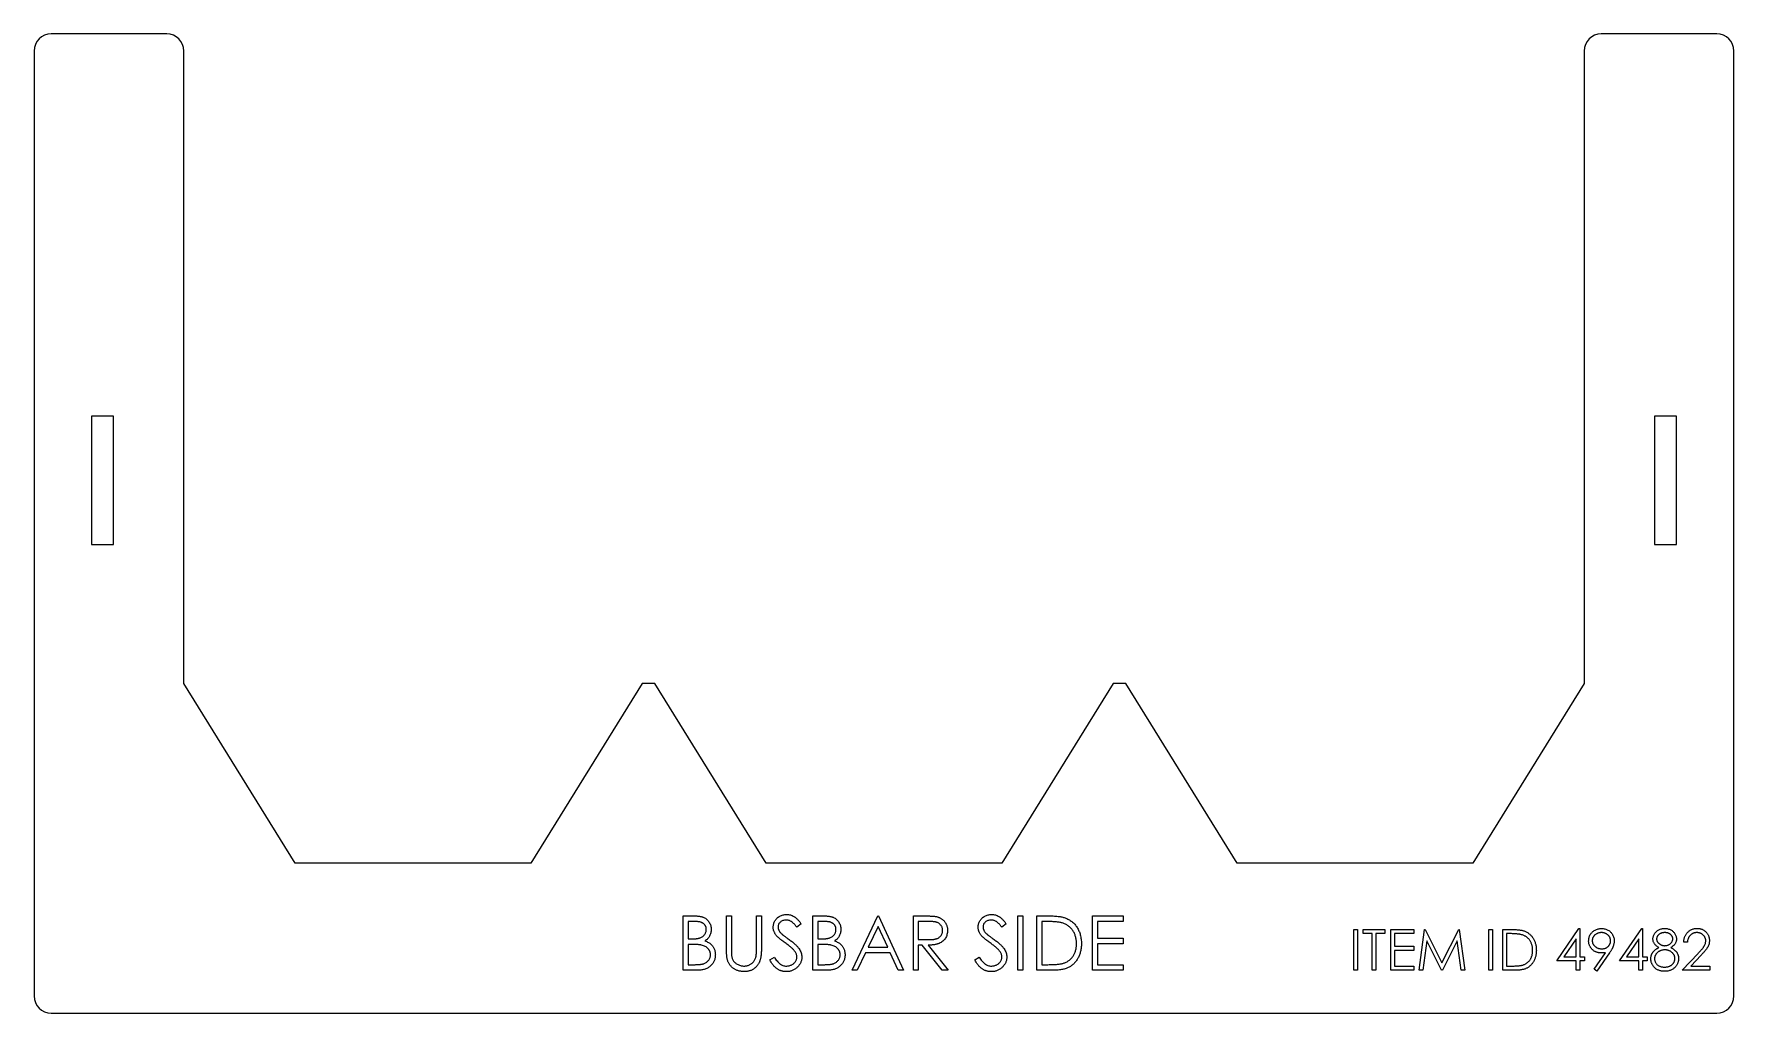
# Model space of a CAD drawing. Header units: millimetres. Extents: x -199 to 199, y -125 to 104.
import ezdxf

# ---------------------------------------------------------------- set-up
doc = ezdxf.new("R2010")
doc.units = ezdxf.units.MM

msp = doc.modelspace()

# ---------------------------------------------------------------- linework, layer by layer
at = {"color": 7, "linetype": 'Continuous', "lineweight": 25}
for p, q in [((-167.5, 104.3), (-194.5, 104.3)), ((194.5, 104.3), (167.5, 104.3)), ((-198.5, 100.3), (-198.5, -120.5)), ((-163.5, -47.5), (-163.5, 100.3)), ((163.5, 100.3), (163.5, -47.5)), ((198.5, -120.5), (198.5, 100.3)), ((-185.05, 15), (-185.05, -15)), ((-179.95, 15), (-185.05, 15)), ((-179.95, -15), (-179.95, 15)), ((179.95, 15), (179.95, -15)), ((185.05, 15), (179.95, 15)), ((185.05, -15), (185.05, 15)), ((-185.05, -15), (-179.95, -15)), ((179.95, -15), (185.05, -15)), ((-137.5, -89.5), (-163.5, -47.5)), ((-56.5, -47.5), (-82.5, -89.5)), ((-53.5, -47.5), (-56.5, -47.5)), ((-27.5, -89.5), (-53.5, -47.5)), ((53.5, -47.5), (27.5, -89.5)), ((56.5, -47.5), (53.5, -47.5)), ((82.5, -89.5), (56.5, -47.5)), ((163.5, -47.5), (137.5, -89.5)), ((-82.5, -89.5), (-137.5, -89.5)), ((27.5, -89.5), (-27.5, -89.5)), ((137.5, -89.5), (82.5, -89.5)), ((-46.87, -101.8), (-44.39, -101.8)), ((-46.87, -114.5), (-46.87, -101.8)), ((-45.73, -103.1), (-45.73, -107.17)), ((-44.19, -103.1), (-45.73, -103.1)), ((-36.78, -101.8), (-35.64, -101.8)), ((-36.78, -109.47), (-36.78, -101.8)), ((-35.64, -101.8), (-35.64, -109.41)), ((-29.78, -101.8), (-28.64, -101.8)), ((-29.78, -109.41), (-29.78, -101.8)), ((-28.64, -101.8), (-28.64, -109.47)), ((-16.59, -101.8), (-14.11, -101.8)), ((-16.59, -114.5), (-16.59, -101.8)), ((-15.45, -103.1), (-15.45, -107.17)), ((-13.9, -103.1), (-15.45, -103.1)), ((-7.47, -114.5), (-1.44, -101.8)), ((-1.44, -101.8), (-1.28, -101.8)), ((-1.28, -101.8), (4.58, -114.5)), ((6.86, -101.8), (9.4, -101.8)), ((6.86, -114.5), (6.86, -101.8)), ((8, -103.1), (8, -107.34)), ((10.38, -103.1), (8, -103.1)), ((31.28, -101.8), (32.42, -101.8)), ((31.28, -114.5), (31.28, -101.8)), ((32.42, -101.8), (32.42, -114.5)), ((35.68, -101.8), (38.24, -101.8)), ((35.68, -114.5), (35.68, -101.8)), ((37.71, -103.1), (36.82, -103.1)), ((36.82, -103.1), (36.82, -113.2)), ((48.7, -101.8), (55.87, -101.8)), ((48.7, -114.5), (48.7, -101.8)), ((49.84, -103.1), (49.84, -107.01)), ((55.87, -103.1), (49.84, -103.1)), ((55.87, -101.8), (55.87, -103.1)), ((-45.73, -107.17), (-44.97, -107.17)), ((-19.36, -103.62), (-20.39, -104.41)), ((-15.45, -107.17), (-14.68, -107.17)), ((-1.38, -104.28), (-3.68, -109.13)), ((0.86, -109.13), (-1.38, -104.28)), ((28.51, -103.62), (27.48, -104.41)), ((49.84, -107.01), (55.87, -107.01)), ((55.87, -107.01), (55.87, -108.31)), ((109.72, -104.97), (110.58, -104.97)), ((109.72, -114.5), (109.72, -104.97)), ((110.58, -104.97), (110.58, -114.5)), ((111.92, -104.97), (116.93, -104.97)), ((111.92, -105.95), (111.92, -104.97)), ((114, -105.95), (111.92, -105.95)), ((114, -114.5), (114, -105.95)), ((114.85, -105.95), (114.85, -114.5)), ((116.93, -105.95), (114.85, -105.95)), ((116.93, -104.97), (116.93, -105.95)), ((118.39, -104.97), (123.76, -104.97)), ((118.39, -114.5), (118.39, -104.97)), ((119.25, -105.95), (119.25, -108.88)), ((123.76, -105.95), (119.25, -105.95)), ((123.76, -104.97), (123.76, -105.95)), ((124.99, -114.5), (126.24, -104.97)), ((126.24, -104.97), (126.37, -104.97)), ((126.37, -104.97), (130.3, -112.79)), ((130.3, -112.79), (134.22, -104.97)), ((134.22, -104.97), (134.34, -104.97)), ((134.34, -104.97), (135.61, -114.5)), ((141.23, -104.97), (142.08, -104.97)), ((141.23, -114.5), (141.23, -104.97)), ((142.08, -104.97), (142.08, -114.5)), ((144.52, -104.97), (146.45, -104.97)), ((144.52, -114.5), (144.52, -104.97)), ((146.05, -105.95), (145.38, -105.95)), ((145.38, -105.95), (145.38, -113.52)), ((157.1, -112.3), (162.3, -104.73)), ((161.62, -107.19), (158.78, -111.33)), ((161.62, -111.33), (161.62, -107.19)), ((162.3, -104.73), (162.47, -104.73)), ((162.47, -104.73), (162.47, -111.33)), ((171.76, -112.3), (176.96, -104.73)), ((176.27, -107.19), (173.43, -111.33)), ((176.27, -111.33), (176.27, -107.19)), ((176.96, -104.73), (177.13, -104.73)), ((177.13, -104.73), (177.13, -111.33)), ((-45.73, -108.48), (-45.73, -113.2)), ((-44.98, -108.48), (-45.73, -108.48)), ((-15.45, -108.48), (-15.45, -113.2)), ((-14.69, -108.48), (-15.45, -108.48)), ((-4.29, -110.43), (-6.23, -114.5)), ((1.46, -110.43), (-4.29, -110.43)), ((-3.68, -109.13), (0.86, -109.13)), ((3.34, -114.5), (1.46, -110.43)), ((8, -107.34), (10.32, -107.35)), ((8, -108.64), (8, -114.5)), ((8.92, -108.64), (8, -108.64)), ((13.59, -114.5), (8.92, -108.64)), ((10.33, -108.64), (15, -114.5)), ((49.84, -108.31), (49.84, -113.2)), ((55.87, -108.31), (49.84, -108.31)), ((119.25, -108.88), (123.76, -108.88)), ((119.25, -109.86), (119.25, -113.52)), ((123.76, -109.86), (119.25, -109.86)), ((123.76, -108.88), (123.76, -109.86)), ((126.76, -107.63), (125.85, -114.5)), ((130.21, -114.5), (126.76, -107.63)), ((133.84, -107.65), (130.4, -114.5)), ((134.75, -114.5), (133.84, -107.65)), ((165.82, -114.27), (168.47, -110.4)), ((169.44, -110.45), (166.5, -114.74)), ((186.41, -114.5), (190.1, -110.56)), ((187.63, -107.91), (186.78, -107.91)), ((190.83, -110.98), (188.45, -113.52)), ((-43.44, -114.5), (-46.87, -114.5)), ((-45.73, -113.2), (-44.11, -113.2)), ((-26.68, -112.05), (-25.61, -111.41)), ((-13.15, -114.5), (-16.59, -114.5)), ((-15.45, -113.2), (-13.82, -113.2)), ((-6.23, -114.5), (-7.47, -114.5)), ((4.58, -114.5), (3.34, -114.5)), ((8, -114.5), (6.86, -114.5)), ((15, -114.5), (13.59, -114.5)), ((21.19, -112.05), (22.26, -111.41)), ((32.42, -114.5), (31.28, -114.5)), ((39.61, -114.5), (35.68, -114.5)), ((36.82, -113.2), (38.28, -113.2)), ((55.87, -114.5), (48.7, -114.5)), ((49.84, -113.2), (55.87, -113.2)), ((55.87, -113.2), (55.87, -114.5)), ((110.58, -114.5), (109.72, -114.5)), ((114.85, -114.5), (114, -114.5)), ((123.76, -114.5), (118.39, -114.5)), ((119.25, -113.52), (123.76, -113.52)), ((123.76, -113.52), (123.76, -114.5)), ((125.85, -114.5), (124.99, -114.5)), ((130.4, -114.5), (130.21, -114.5)), ((135.61, -114.5), (134.75, -114.5)), ((142.08, -114.5), (141.23, -114.5)), ((147.48, -114.5), (144.52, -114.5)), ((145.38, -113.52), (146.47, -113.52)), ((161.62, -112.3), (157.1, -112.3)), ((158.78, -111.33), (161.62, -111.33)), ((161.62, -114.5), (161.62, -112.3)), ((162.47, -114.5), (161.62, -114.5)), ((162.47, -111.33), (163.57, -111.33)), ((162.47, -112.3), (162.47, -114.5)), ((163.57, -112.3), (162.47, -112.3)), ((163.57, -111.33), (163.57, -112.3)), ((166.5, -114.74), (165.82, -114.27)), ((176.27, -112.3), (171.76, -112.3)), ((173.43, -111.33), (176.27, -111.33)), ((176.27, -114.5), (176.27, -112.3)), ((177.13, -114.5), (176.27, -114.5)), ((177.13, -111.33), (178.23, -111.33)), ((177.13, -112.3), (177.13, -114.5)), ((178.23, -112.3), (177.13, -112.3)), ((178.23, -111.33), (178.23, -112.3)), ((192.88, -114.5), (186.41, -114.5)), ((188.45, -113.52), (192.88, -113.52)), ((192.88, -113.52), (192.88, -114.5)), ((-194.5, -124.5), (194.5, -124.5))]:
    msp.add_line(p, q, dxfattribs=at)
for centre, start, end in [((-194.5, 100.3), 90, 180), ((-167.5, 100.3), 0, 90), ((167.5, 100.3), 90, 180), ((194.5, 100.3), 0, 90), ((-194.5, -120.5), 180, 270), ((194.5, -120.5), 270, 0)]:
    msp.add_arc(centre, 4, start, end, dxfattribs=at)
for points, knots in [([(-44.39, -101.8), (-44.27, -101.8), (-44.04, -101.8), (-43.7, -101.82), (-43.38, -101.85), (-43.08, -101.89), (-42.8, -101.94), (-42.54, -102), (-42.31, -102.07), (-42.03, -102.19), (-41.71, -102.36), (-41.37, -102.61), (-41.07, -102.92), (-40.82, -103.27), (-40.61, -103.66), (-40.47, -104.07), (-40.37, -104.5), (-40.36, -104.8), (-40.36, -104.95)], [0, 0, 0, 0, 0.062594, 0.121323, 0.17668, 0.228365, 0.276868, 0.321879, 0.364099, 0.403356, 0.477968, 0.550535, 0.623584, 0.698175, 0.773354, 0.847281, 0.922818, 1, 1, 1, 1]), ([(-41.5, -104.97), (-41.5, -104.9), (-41.5, -104.76), (-41.54, -104.56), (-41.59, -104.37), (-41.65, -104.19), (-41.75, -104.02), (-41.86, -103.87), (-41.99, -103.73), (-42.14, -103.6), (-42.32, -103.48), (-42.51, -103.38), (-42.74, -103.29), (-42.98, -103.22), (-43.25, -103.17), (-43.54, -103.13), (-43.85, -103.11), (-44.07, -103.1), (-44.19, -103.1)], [0, 0, 0, 0, 0.057003, 0.111818, 0.164402, 0.21587, 0.266841, 0.317479, 0.369902, 0.4234, 0.479718, 0.539241, 0.602431, 0.67103, 0.744485, 0.823454, 0.90874, 1, 1, 1, 1]), ([(-25.87, -104.44), (-25.86, -104.3), (-25.85, -104.04), (-25.77, -103.65), (-25.65, -103.28), (-25.47, -102.93), (-25.25, -102.61), (-24.99, -102.32), (-24.68, -102.07), (-24.33, -101.86), (-23.96, -101.69), (-23.57, -101.56), (-23.16, -101.49), (-22.88, -101.48), (-22.74, -101.47)], [0, 0, 0, 0, 0.083785, 0.16578, 0.24628, 0.327461, 0.408797, 0.489715, 0.571376, 0.655523, 0.741019, 0.826547, 0.911989, 1, 1, 1, 1]), ([(-22.87, -102.78), (-23, -102.78), (-23.25, -102.79), (-23.61, -102.88), (-23.93, -103.03), (-24.21, -103.23), (-24.44, -103.47), (-24.61, -103.75), (-24.71, -104.06), (-24.72, -104.28), (-24.73, -104.38)], [0, 0, 0, 0, 0.1430731, 0.275903, 0.4023709, 0.5284136, 0.6503564, 0.7658951, 0.8807741, 1, 1, 1, 1]), ([(-20.39, -104.41), (-20.45, -104.32), (-20.57, -104.17), (-20.75, -103.95), (-20.92, -103.76), (-21.09, -103.59), (-21.25, -103.43), (-21.4, -103.3), (-21.55, -103.19), (-21.73, -103.07), (-21.96, -102.95), (-22.25, -102.85), (-22.55, -102.79), (-22.76, -102.78), (-22.87, -102.78)], [0, 0, 0, 0, 0.098469, 0.189629, 0.274184, 0.352183, 0.423199, 0.488551, 0.548473, 0.60144, 0.701198, 0.799592, 0.898545, 1, 1, 1, 1]), ([(-22.74, -101.47), (-22.59, -101.48), (-22.29, -101.49), (-21.85, -101.58), (-21.43, -101.73), (-21.09, -101.89), (-20.83, -102.06), (-20.63, -102.21), (-20.42, -102.39), (-20.21, -102.59), (-20, -102.81), (-19.79, -103.06), (-19.57, -103.33), (-19.43, -103.53), (-19.36, -103.62)], [0, 0, 0, 0, 0.107233, 0.213252, 0.31883, 0.426794, 0.483646, 0.543604, 0.608308, 0.677127, 0.750686, 0.828713, 0.91219, 1, 1, 1, 1]), ([(-14.11, -101.8), (-13.99, -101.8), (-13.75, -101.8), (-13.41, -101.82), (-13.09, -101.85), (-12.79, -101.89), (-12.52, -101.94), (-12.26, -102), (-12.02, -102.07), (-11.74, -102.19), (-11.43, -102.36), (-11.08, -102.61), (-10.79, -102.92), (-10.53, -103.27), (-10.33, -103.66), (-10.18, -104.07), (-10.09, -104.5), (-10.08, -104.8), (-10.07, -104.95)], [0, 0, 0, 0, 0.062594, 0.121323, 0.17668, 0.228365, 0.276868, 0.321879, 0.364099, 0.403356, 0.477968, 0.550535, 0.623584, 0.698175, 0.773354, 0.847281, 0.922818, 1, 1, 1, 1]), ([(-11.21, -104.97), (-11.22, -104.9), (-11.22, -104.76), (-11.25, -104.56), (-11.3, -104.37), (-11.37, -104.19), (-11.46, -104.02), (-11.57, -103.87), (-11.71, -103.73), (-11.86, -103.6), (-12.03, -103.48), (-12.23, -103.38), (-12.45, -103.29), (-12.69, -103.22), (-12.96, -103.17), (-13.25, -103.13), (-13.57, -103.11), (-13.79, -103.1), (-13.9, -103.1)], [0, 0, 0, 0, 0.0570031, 0.1118179, 0.1644024, 0.2158698, 0.2668411, 0.317479, 0.3699021, 0.4234004, 0.4797184, 0.5392415, 0.6024307, 0.6710295, 0.7444848, 0.823454, 0.9087403, 1, 1, 1, 1]), ([(9.4, -101.8), (9.57, -101.8), (9.9, -101.8), (10.36, -101.81), (10.79, -101.83), (11.17, -101.84), (11.51, -101.87), (11.8, -101.89), (12.06, -101.93), (12.21, -101.96), (12.28, -101.97)], [0, 0, 0, 0, 0.176258, 0.338434, 0.484822, 0.617158, 0.734698, 0.837385, 0.926372, 1, 1, 1, 1]), ([(13.7, -105.19), (13.69, -105.09), (13.68, -104.89), (13.61, -104.59), (13.49, -104.31), (13.33, -104.05), (13.14, -103.81), (12.91, -103.61), (12.65, -103.44), (12.41, -103.34), (12.2, -103.27), (12.01, -103.22), (11.8, -103.19), (11.56, -103.16), (11.3, -103.13), (11.02, -103.11), (10.71, -103.1), (10.49, -103.1), (10.38, -103.1)], [0, 0, 0, 0, 0.068814, 0.136365, 0.204019, 0.273064, 0.342913, 0.410965, 0.479169, 0.549308, 0.587652, 0.630647, 0.678879, 0.731934, 0.791111, 0.855283, 0.925086, 1, 1, 1, 1]), ([(12.28, -101.97), (12.37, -102), (12.55, -102.04), (12.82, -102.14), (13.07, -102.25), (13.31, -102.38), (13.53, -102.53), (13.75, -102.7), (13.95, -102.88), (14.13, -103.09), (14.3, -103.31), (14.44, -103.54), (14.56, -103.79), (14.66, -104.05), (14.74, -104.32), (14.8, -104.6), (14.83, -104.89), (14.84, -105.09), (14.84, -105.2)], [0, 0, 0, 0, 0.064217, 0.127064, 0.188745, 0.249132, 0.309453, 0.369827, 0.43065, 0.492352, 0.554072, 0.61569, 0.676798, 0.738439, 0.801317, 0.865185, 0.931641, 1, 1, 1, 1]), ([(22, -104.44), (22.01, -104.3), (22.02, -104.04), (22.09, -103.65), (22.22, -103.28), (22.39, -102.93), (22.62, -102.61), (22.88, -102.32), (23.19, -102.07), (23.54, -101.86), (23.91, -101.69), (24.3, -101.56), (24.71, -101.49), (24.99, -101.48), (25.13, -101.47)], [0, 0, 0, 0, 0.083785, 0.16578, 0.24628, 0.327461, 0.408797, 0.489715, 0.571376, 0.655523, 0.741019, 0.826547, 0.911989, 1, 1, 1, 1]), ([(25, -102.78), (24.87, -102.78), (24.62, -102.79), (24.26, -102.88), (23.94, -103.03), (23.66, -103.23), (23.43, -103.47), (23.26, -103.75), (23.16, -104.06), (23.15, -104.28), (23.14, -104.38)], [0, 0, 0, 0, 0.143073, 0.275903, 0.402371, 0.528414, 0.650356, 0.765895, 0.880774, 1, 1, 1, 1]), ([(27.48, -104.41), (27.42, -104.32), (27.3, -104.17), (27.12, -103.95), (26.95, -103.76), (26.78, -103.59), (26.62, -103.43), (26.47, -103.3), (26.32, -103.19), (26.14, -103.07), (25.91, -102.95), (25.62, -102.85), (25.31, -102.79), (25.11, -102.78), (25, -102.78)], [0, 0, 0, 0, 0.098469, 0.189629, 0.274184, 0.352183, 0.423199, 0.488551, 0.548473, 0.60144, 0.701198, 0.799592, 0.898545, 1, 1, 1, 1]), ([(25.13, -101.47), (25.28, -101.48), (25.58, -101.49), (26.02, -101.58), (26.44, -101.73), (26.78, -101.89), (27.04, -102.06), (27.24, -102.21), (27.45, -102.39), (27.66, -102.59), (27.87, -102.81), (28.08, -103.06), (28.3, -103.33), (28.44, -103.53), (28.51, -103.62)], [0, 0, 0, 0, 0.107233, 0.213252, 0.31883, 0.426794, 0.483646, 0.543604, 0.608308, 0.677127, 0.750686, 0.828713, 0.91219, 1, 1, 1, 1]), ([(41.61, -103.46), (41.51, -103.43), (41.28, -103.37), (40.91, -103.3), (40.5, -103.24), (40.03, -103.19), (39.52, -103.15), (38.96, -103.12), (38.35, -103.1), (37.93, -103.1), (37.71, -103.1)], [0, 0, 0, 0, 0.084319, 0.179285, 0.286583, 0.405111, 0.535593, 0.67819, 0.832976, 1, 1, 1, 1]), ([(38.24, -101.8), (38.47, -101.8), (38.9, -101.8), (39.52, -101.82), (40.1, -101.86), (40.62, -101.91), (41.1, -101.97), (41.54, -102.05), (41.92, -102.14), (42.16, -102.22), (42.27, -102.26)], [0, 0, 0, 0, 0.164289, 0.317406, 0.458844, 0.589367, 0.707831, 0.81577, 0.91288, 1, 1, 1, 1]), ([(42.27, -102.26), (42.42, -102.31), (42.71, -102.42), (43.12, -102.63), (43.51, -102.87), (43.88, -103.13), (44.22, -103.44), (44.54, -103.76), (44.83, -104.12), (45.09, -104.5), (45.33, -104.91), (45.54, -105.34), (45.71, -105.79), (45.85, -106.25), (45.96, -106.74), (46.04, -107.25), (46.09, -107.77), (46.1, -108.13), (46.1, -108.31)], [0, 0, 0, 0, 0.061545, 0.121694, 0.181155, 0.239875, 0.298702, 0.357647, 0.417605, 0.478494, 0.540407, 0.602345, 0.665004, 0.728559, 0.793651, 0.860534, 0.929236, 1, 1, 1, 1]), ([(-44.97, -107.17), (-44.85, -107.17), (-44.64, -107.17), (-44.32, -107.16), (-44.03, -107.14), (-43.77, -107.12), (-43.52, -107.08), (-43.3, -107.04), (-43.1, -106.99), (-42.87, -106.91), (-42.61, -106.8), (-42.33, -106.62), (-42.08, -106.4), (-41.88, -106.16), (-41.71, -105.88), (-41.59, -105.59), (-41.51, -105.29), (-41.5, -105.08), (-41.5, -104.97)], [0, 0, 0, 0, 0.072301, 0.1397, 0.202289, 0.2606, 0.31319, 0.361739, 0.405706, 0.44554, 0.518832, 0.589778, 0.658867, 0.72843, 0.797283, 0.864815, 0.931364, 1, 1, 1, 1]), ([(-40.36, -104.95), (-40.36, -105.09), (-40.37, -105.36), (-40.45, -105.77), (-40.56, -106.15), (-40.72, -106.51), (-40.94, -106.85), (-41.18, -107.15), (-41.49, -107.42), (-41.71, -107.57), (-41.83, -107.65)], [0, 0, 0, 0, 0.130569, 0.256581, 0.380552, 0.503623, 0.625739, 0.747549, 0.871766, 1, 1, 1, 1]), ([(-25.16, -106.37), (-25.21, -106.3), (-25.32, -106.15), (-25.47, -105.92), (-25.59, -105.68), (-25.69, -105.44), (-25.77, -105.2), (-25.83, -104.95), (-25.86, -104.7), (-25.87, -104.52), (-25.87, -104.44)], [0, 0, 0, 0, 0.133507, 0.262559, 0.388264, 0.512667, 0.633722, 0.755394, 0.877553, 1, 1, 1, 1]), ([(-23.08, -108.1), (-23.21, -108), (-23.47, -107.82), (-23.82, -107.55), (-24.14, -107.31), (-24.42, -107.08), (-24.66, -106.87), (-24.87, -106.69), (-25.03, -106.53), (-25.12, -106.42), (-25.16, -106.37)], [0, 0, 0, 0, 0.181535, 0.347082, 0.495568, 0.628357, 0.74552, 0.845831, 0.930782, 1, 1, 1, 1]), ([(-24.73, -104.38), (-24.73, -104.45), (-24.72, -104.59), (-24.68, -104.79), (-24.63, -104.99), (-24.55, -105.19), (-24.44, -105.39), (-24.29, -105.6), (-24.11, -105.81), (-23.97, -105.95), (-23.89, -106.03)], [0, 0, 0, 0, 0.1072852, 0.2147459, 0.3229386, 0.4341162, 0.5534123, 0.686073, 0.834256, 1, 1, 1, 1]), ([(-23.89, -106.03), (-23.86, -106.05), (-23.8, -106.11), (-23.68, -106.21), (-23.52, -106.32), (-23.32, -106.47), (-23.09, -106.64), (-22.82, -106.84), (-22.52, -107.06), (-22.3, -107.21), (-22.18, -107.29)], [0, 0, 0, 0, 0.052594, 0.124952, 0.218094, 0.333502, 0.468789, 0.624938, 0.801683, 1, 1, 1, 1]), ([(-14.68, -107.17), (-14.57, -107.17), (-14.35, -107.17), (-14.04, -107.16), (-13.75, -107.14), (-13.48, -107.12), (-13.24, -107.08), (-13.02, -107.04), (-12.82, -106.99), (-12.59, -106.91), (-12.32, -106.8), (-12.05, -106.62), (-11.8, -106.4), (-11.59, -106.16), (-11.42, -105.88), (-11.3, -105.59), (-11.22, -105.29), (-11.22, -105.08), (-11.21, -104.97)], [0, 0, 0, 0, 0.072301, 0.1397003, 0.2022885, 0.2605995, 0.3131903, 0.3617389, 0.4057065, 0.44554, 0.518832, 0.5897782, 0.6588675, 0.7284305, 0.7972827, 0.8648154, 0.9313638, 1, 1, 1, 1]), ([(-10.07, -104.95), (-10.08, -105.09), (-10.09, -105.36), (-10.16, -105.77), (-10.28, -106.15), (-10.44, -106.51), (-10.65, -106.85), (-10.9, -107.15), (-11.2, -107.42), (-11.43, -107.57), (-11.54, -107.65)], [0, 0, 0, 0, 0.130569, 0.256581, 0.380552, 0.503623, 0.625739, 0.747549, 0.871766, 1, 1, 1, 1]), ([(10.32, -107.35), (10.43, -107.35), (10.64, -107.35), (10.95, -107.34), (11.23, -107.32), (11.49, -107.3), (11.73, -107.27), (11.95, -107.22), (12.14, -107.18), (12.37, -107.1), (12.63, -106.99), (12.9, -106.82), (13.14, -106.61), (13.34, -106.36), (13.5, -106.1), (13.61, -105.81), (13.68, -105.51), (13.69, -105.3), (13.7, -105.19)], [0, 0, 0, 0, 0.071668, 0.138913, 0.201185, 0.259124, 0.312255, 0.360682, 0.405086, 0.445102, 0.518778, 0.589462, 0.658462, 0.727283, 0.796322, 0.863175, 0.930949, 1, 1, 1, 1]), ([(14.84, -105.2), (14.83, -105.37), (14.82, -105.7), (14.72, -106.17), (14.57, -106.62), (14.35, -107.04), (14.07, -107.41), (13.73, -107.74), (13.34, -108.01), (12.98, -108.2), (12.66, -108.32), (12.39, -108.41), (12.1, -108.48), (11.79, -108.54), (11.46, -108.58), (11.1, -108.61), (10.73, -108.63), (10.47, -108.64), (10.33, -108.64)], [0, 0, 0, 0, 0.07878, 0.153721, 0.226714, 0.299191, 0.37119, 0.443006, 0.516689, 0.593217, 0.633873, 0.676989, 0.7229, 0.771959, 0.824211, 0.879379, 0.937948, 1, 1, 1, 1]), ([(22.71, -106.37), (22.65, -106.3), (22.54, -106.15), (22.4, -105.92), (22.27, -105.68), (22.18, -105.44), (22.1, -105.2), (22.04, -104.95), (22.01, -104.7), (22, -104.52), (22, -104.44)], [0, 0, 0, 0, 0.133507, 0.262559, 0.388264, 0.512667, 0.633722, 0.755394, 0.877553, 1, 1, 1, 1]), ([(24.79, -108.1), (24.66, -108), (24.4, -107.82), (24.05, -107.55), (23.73, -107.31), (23.45, -107.08), (23.21, -106.87), (23, -106.69), (22.84, -106.53), (22.75, -106.42), (22.71, -106.37)], [0, 0, 0, 0, 0.181535, 0.347082, 0.495568, 0.628357, 0.74552, 0.845831, 0.930782, 1, 1, 1, 1]), ([(23.14, -104.38), (23.14, -104.45), (23.15, -104.59), (23.19, -104.79), (23.24, -104.99), (23.32, -105.19), (23.43, -105.39), (23.58, -105.6), (23.76, -105.81), (23.9, -105.95), (23.98, -106.03)], [0, 0, 0, 0, 0.107285, 0.214746, 0.322939, 0.434116, 0.553412, 0.686073, 0.834256, 1, 1, 1, 1]), ([(23.98, -106.03), (24.01, -106.05), (24.07, -106.11), (24.19, -106.21), (24.35, -106.32), (24.55, -106.47), (24.78, -106.64), (25.05, -106.84), (25.35, -107.06), (25.57, -107.21), (25.69, -107.29)], [0, 0, 0, 0, 0.052594, 0.124952, 0.218094, 0.333502, 0.468789, 0.624938, 0.801683, 1, 1, 1, 1]), ([(44.96, -108.31), (44.96, -108.16), (44.95, -107.87), (44.91, -107.44), (44.84, -107.03), (44.74, -106.63), (44.62, -106.25), (44.46, -105.89), (44.29, -105.54), (44.08, -105.22), (43.85, -104.91), (43.59, -104.62), (43.32, -104.37), (43.02, -104.13), (42.7, -103.92), (42.36, -103.74), (42, -103.58), (41.74, -103.5), (41.61, -103.46)], [0, 0, 0, 0, 0.0701512, 0.1378126, 0.2032262, 0.2671741, 0.330024, 0.3917943, 0.4530844, 0.5143339, 0.575, 0.6348655, 0.6941163, 0.7534416, 0.8131258, 0.8740797, 0.936007, 1, 1, 1, 1]), ([(148.98, -106.22), (148.9, -106.2), (148.73, -106.15), (148.45, -106.1), (148.14, -106.05), (147.79, -106.02), (147.4, -105.99), (146.98, -105.97), (146.53, -105.95), (146.21, -105.95), (146.05, -105.95)], [0, 0, 0, 0, 0.084319, 0.179285, 0.286583, 0.405111, 0.535593, 0.67819, 0.832976, 1, 1, 1, 1]), ([(146.45, -104.97), (146.61, -104.98), (146.94, -104.98), (147.4, -104.99), (147.84, -105.02), (148.23, -105.06), (148.59, -105.1), (148.92, -105.16), (149.21, -105.23), (149.39, -105.29), (149.47, -105.32)], [0, 0, 0, 0, 0.164289, 0.317406, 0.458844, 0.589367, 0.707831, 0.81577, 0.91288, 1, 1, 1, 1]), ([(151.48, -109.86), (151.48, -109.74), (151.48, -109.53), (151.45, -109.2), (151.4, -108.9), (151.32, -108.6), (151.23, -108.31), (151.11, -108.04), (150.98, -107.78), (150.82, -107.54), (150.65, -107.3), (150.46, -107.09), (150.25, -106.9), (150.03, -106.72), (149.79, -106.57), (149.54, -106.43), (149.26, -106.31), (149.07, -106.25), (148.98, -106.22)], [0, 0, 0, 0, 0.070151, 0.137813, 0.203226, 0.267174, 0.330024, 0.391794, 0.453084, 0.514334, 0.575, 0.634865, 0.694116, 0.753442, 0.813126, 0.87408, 0.936007, 1, 1, 1, 1]), ([(149.47, -105.32), (149.58, -105.36), (149.8, -105.44), (150.11, -105.6), (150.4, -105.78), (150.68, -105.98), (150.93, -106.2), (151.17, -106.44), (151.38, -106.71), (151.58, -107), (151.76, -107.31), (151.92, -107.63), (152.05, -107.97), (152.15, -108.32), (152.24, -108.68), (152.3, -109.06), (152.33, -109.45), (152.34, -109.72), (152.34, -109.86)], [0, 0, 0, 0, 0.061545, 0.121694, 0.181155, 0.239875, 0.298702, 0.357647, 0.417605, 0.478494, 0.540407, 0.602345, 0.665004, 0.728559, 0.793651, 0.860534, 0.929236, 1, 1, 1, 1]), ([(164.55, -107.65), (164.56, -107.51), (164.56, -107.25), (164.64, -106.87), (164.76, -106.51), (164.93, -106.17), (165.15, -105.86), (165.41, -105.58), (165.71, -105.33), (166.04, -105.12), (166.41, -104.95), (166.79, -104.82), (167.18, -104.75), (167.45, -104.74), (167.58, -104.73)], [0, 0, 0, 0, 0.085249, 0.167327, 0.248175, 0.328829, 0.409908, 0.490584, 0.572993, 0.658265, 0.744222, 0.82906, 0.913938, 1, 1, 1, 1]), ([(167.54, -105.71), (167.47, -105.71), (167.32, -105.71), (167.11, -105.74), (166.91, -105.78), (166.72, -105.84), (166.53, -105.92), (166.36, -106.02), (166.19, -106.13), (166.03, -106.26), (165.88, -106.4), (165.76, -106.55), (165.65, -106.71), (165.56, -106.87), (165.49, -107.04), (165.44, -107.22), (165.41, -107.41), (165.41, -107.54), (165.41, -107.6)], [0, 0, 0, 0, 0.068712, 0.134812, 0.199538, 0.263335, 0.326747, 0.390328, 0.454126, 0.519203, 0.58351, 0.645497, 0.70529, 0.763488, 0.821856, 0.880004, 0.939108, 1, 1, 1, 1]), ([(169.68, -107.6), (169.68, -107.54), (169.67, -107.41), (169.65, -107.22), (169.59, -107.04), (169.53, -106.87), (169.44, -106.71), (169.33, -106.55), (169.2, -106.4), (169.06, -106.26), (168.9, -106.13), (168.73, -106.02), (168.55, -105.92), (168.36, -105.84), (168.17, -105.78), (167.97, -105.74), (167.76, -105.71), (167.61, -105.71), (167.54, -105.71)], [0, 0, 0, 0, 0.06076, 0.119735, 0.177757, 0.235999, 0.29407, 0.353733, 0.415973, 0.48014, 0.545076, 0.608735, 0.672178, 0.735453, 0.799112, 0.864284, 0.930837, 1, 1, 1, 1]), ([(167.58, -104.73), (167.71, -104.74), (167.98, -104.75), (168.36, -104.82), (168.73, -104.94), (169.08, -105.11), (169.4, -105.32), (169.69, -105.57), (169.94, -105.86), (170.15, -106.18), (170.32, -106.53), (170.44, -106.9), (170.52, -107.27), (170.53, -107.53), (170.53, -107.66)], [0, 0, 0, 0, 0.085532, 0.169003, 0.251943, 0.335682, 0.419409, 0.501265, 0.583703, 0.668, 0.751919, 0.834598, 0.916526, 1, 1, 1, 1]), ([(179.57, -107.17), (179.58, -107.07), (179.58, -106.87), (179.66, -106.57), (179.77, -106.27), (179.94, -105.98), (180.13, -105.7), (180.37, -105.45), (180.65, -105.24), (180.95, -105.06), (181.28, -104.91), (181.63, -104.81), (181.99, -104.74), (182.24, -104.73), (182.36, -104.73)], [0, 0, 0, 0, 0.074058, 0.14887, 0.226668, 0.307735, 0.391157, 0.473929, 0.557928, 0.644989, 0.733364, 0.821092, 0.909287, 1, 1, 1, 1]), ([(180.96, -109.19), (180.85, -109.13), (180.64, -109.02), (180.35, -108.8), (180.11, -108.57), (179.91, -108.32), (179.76, -108.05), (179.65, -107.76), (179.58, -107.47), (179.57, -107.27), (179.57, -107.17)], [0, 0, 0, 0, 0.14586, 0.282426, 0.41085, 0.535029, 0.654701, 0.770133, 0.884556, 1, 1, 1, 1]), ([(182.31, -105.71), (182.25, -105.71), (182.12, -105.71), (181.93, -105.73), (181.74, -105.77), (181.57, -105.81), (181.4, -105.88), (181.25, -105.95), (181.1, -106.04), (180.96, -106.14), (180.84, -106.26), (180.73, -106.37), (180.63, -106.5), (180.56, -106.62), (180.5, -106.76), (180.46, -106.9), (180.43, -107.04), (180.43, -107.14), (180.43, -107.19)], [0, 0, 0, 0, 0.075243, 0.147209, 0.216447, 0.284025, 0.350655, 0.415031, 0.47963, 0.544652, 0.608044, 0.667828, 0.725114, 0.780992, 0.835527, 0.889438, 0.944072, 1, 1, 1, 1]), ([(180.43, -107.19), (180.43, -107.24), (180.43, -107.34), (180.46, -107.48), (180.5, -107.62), (180.57, -107.76), (180.65, -107.9), (180.75, -108.03), (180.87, -108.15), (181, -108.28), (181.15, -108.39), (181.3, -108.49), (181.46, -108.57), (181.63, -108.64), (181.8, -108.69), (181.98, -108.73), (182.16, -108.76), (182.29, -108.76), (182.35, -108.76)], [0, 0, 0, 0, 0.054564, 0.107826, 0.161924, 0.21751, 0.274498, 0.334815, 0.397555, 0.464755, 0.532901, 0.600097, 0.665354, 0.731084, 0.796883, 0.863292, 0.930831, 1, 1, 1, 1]), ([(184.21, -107.17), (184.21, -107.12), (184.21, -107.03), (184.18, -106.9), (184.14, -106.77), (184.09, -106.64), (184.02, -106.52), (183.94, -106.4), (183.84, -106.28), (183.73, -106.16), (183.6, -106.06), (183.46, -105.96), (183.3, -105.88), (183.13, -105.82), (182.94, -105.77), (182.75, -105.73), (182.54, -105.71), (182.39, -105.71), (182.31, -105.71)], [0, 0, 0, 0, 0.050902, 0.101034, 0.151084, 0.203062, 0.256248, 0.310847, 0.368769, 0.430015, 0.49252, 0.556049, 0.621996, 0.690192, 0.761385, 0.836356, 0.915487, 1, 1, 1, 1]), ([(182.35, -108.76), (182.43, -108.76), (182.59, -108.75), (182.83, -108.71), (183.06, -108.64), (183.28, -108.55), (183.49, -108.43), (183.67, -108.28), (183.83, -108.12), (183.97, -107.94), (184.07, -107.75), (184.15, -107.56), (184.2, -107.36), (184.21, -107.23), (184.21, -107.17)], [0, 0, 0, 0, 0.08969, 0.178494, 0.266838, 0.356558, 0.445334, 0.530806, 0.614076, 0.697707, 0.779142, 0.855354, 0.928557, 1, 1, 1, 1]), ([(182.36, -104.73), (182.48, -104.73), (182.72, -104.74), (183.07, -104.81), (183.41, -104.92), (183.73, -105.06), (184.03, -105.24), (184.29, -105.46), (184.52, -105.71), (184.71, -105.98), (184.87, -106.27), (184.98, -106.58), (185.05, -106.89), (185.06, -107.1), (185.07, -107.2)], [0, 0, 0, 0, 0.08941, 0.176306, 0.262626, 0.349446, 0.435498, 0.518928, 0.601355, 0.684256, 0.765807, 0.844877, 0.92228, 1, 1, 1, 1]), ([(186.78, -107.91), (186.78, -107.79), (186.79, -107.57), (186.84, -107.24), (186.92, -106.93), (187.02, -106.64), (187.15, -106.36), (187.3, -106.1), (187.49, -105.85), (187.69, -105.62), (187.92, -105.41), (188.16, -105.23), (188.42, -105.08), (188.68, -104.95), (188.97, -104.85), (189.26, -104.78), (189.57, -104.74), (189.78, -104.73), (189.88, -104.73)], [0, 0, 0, 0, 0.068791, 0.135103, 0.198979, 0.261904, 0.323495, 0.385195, 0.446969, 0.509765, 0.572251, 0.633405, 0.693251, 0.752583, 0.812579, 0.873275, 0.93555, 1, 1, 1, 1]), ([(189.84, -105.71), (189.76, -105.71), (189.62, -105.71), (189.4, -105.74), (189.2, -105.79), (189, -105.85), (188.82, -105.93), (188.64, -106.03), (188.47, -106.15), (188.32, -106.28), (188.17, -106.43), (188.05, -106.6), (187.94, -106.78), (187.84, -106.98), (187.76, -107.19), (187.7, -107.42), (187.65, -107.66), (187.64, -107.82), (187.63, -107.91)], [0, 0, 0, 0, 0.064439, 0.126547, 0.186887, 0.245878, 0.304041, 0.362191, 0.420976, 0.48066, 0.5406, 0.600689, 0.661936, 0.724443, 0.789038, 0.856314, 0.926352, 1, 1, 1, 1]), ([(191.9, -107.64), (191.9, -107.57), (191.9, -107.45), (191.87, -107.26), (191.82, -107.08), (191.76, -106.9), (191.67, -106.73), (191.57, -106.57), (191.45, -106.42), (191.31, -106.28), (191.15, -106.14), (190.99, -106.03), (190.82, -105.93), (190.64, -105.85), (190.45, -105.78), (190.25, -105.74), (190.05, -105.71), (189.91, -105.71), (189.84, -105.71)], [0, 0, 0, 0, 0.061965, 0.122122, 0.180988, 0.239933, 0.299906, 0.359989, 0.421776, 0.486576, 0.551535, 0.615018, 0.677259, 0.73973, 0.80305, 0.866495, 0.931973, 1, 1, 1, 1]), ([(189.88, -104.73), (189.99, -104.73), (190.19, -104.74), (190.49, -104.78), (190.78, -104.84), (191.05, -104.93), (191.3, -105.06), (191.54, -105.2), (191.76, -105.37), (191.97, -105.57), (192.15, -105.78), (192.31, -106.01), (192.45, -106.25), (192.57, -106.49), (192.65, -106.75), (192.71, -107.01), (192.75, -107.28), (192.76, -107.47), (192.76, -107.56)], [0, 0, 0, 0, 0.069475, 0.136517, 0.200789, 0.26383, 0.325735, 0.387291, 0.449509, 0.512968, 0.576275, 0.63758, 0.697903, 0.757172, 0.816599, 0.876653, 0.93729, 1, 1, 1, 1]), ([(-42.6, -108.63), (-42.66, -108.61), (-42.8, -108.59), (-43.01, -108.56), (-43.26, -108.53), (-43.54, -108.51), (-43.86, -108.49), (-44.2, -108.49), (-44.58, -108.48), (-44.84, -108.48), (-44.98, -108.48)], [0, 0, 0, 0, 0.079306, 0.171953, 0.277057, 0.394731, 0.526177, 0.671345, 0.829285, 1, 1, 1, 1]), ([(-44.11, -113.2), (-43.99, -113.2), (-43.77, -113.19), (-43.45, -113.18), (-43.15, -113.16), (-42.87, -113.13), (-42.62, -113.1), (-42.39, -113.05), (-42.19, -113), (-41.95, -112.92), (-41.68, -112.79), (-41.4, -112.6), (-41.14, -112.38), (-40.92, -112.12), (-40.75, -111.83), (-40.62, -111.53), (-40.54, -111.22), (-40.53, -111), (-40.52, -110.9)], [0, 0, 0, 0, 0.072502, 0.139739, 0.201795, 0.259822, 0.312206, 0.360773, 0.40454, 0.443698, 0.516841, 0.587874, 0.657965, 0.728969, 0.799308, 0.866636, 0.933116, 1, 1, 1, 1]), ([(-39.38, -110.9), (-39.39, -111.02), (-39.39, -111.26), (-39.44, -111.62), (-39.53, -111.96), (-39.65, -112.29), (-39.81, -112.61), (-40, -112.91), (-40.23, -113.19), (-40.48, -113.46), (-40.77, -113.7), (-41.08, -113.92), (-41.41, -114.1), (-41.77, -114.25), (-42.16, -114.36), (-42.56, -114.44), (-42.99, -114.49), (-43.29, -114.5), (-43.44, -114.5)], [0, 0, 0, 0, 0.0611603, 0.1203346, 0.1781803, 0.2352351, 0.292683, 0.3511862, 0.4104566, 0.4717199, 0.5337612, 0.595739, 0.6578875, 0.7212952, 0.7868225, 0.8546862, 0.925478, 1, 1, 1, 1]), ([(-40.52, -110.9), (-40.52, -110.83), (-40.52, -110.69), (-40.55, -110.5), (-40.6, -110.31), (-40.65, -110.13), (-40.74, -109.95), (-40.83, -109.78), (-40.94, -109.62), (-41.12, -109.41), (-41.37, -109.17), (-41.74, -108.94), (-42.15, -108.75), (-42.45, -108.67), (-42.6, -108.63)], [0, 0, 0, 0, 0.060287, 0.119602, 0.177503, 0.235143, 0.292133, 0.350871, 0.410098, 0.470732, 0.594829, 0.722579, 0.856691, 1, 1, 1, 1]), ([(-41.83, -107.65), (-41.68, -107.7), (-41.41, -107.81), (-41.03, -108), (-40.7, -108.2), (-40.42, -108.42), (-40.19, -108.66), (-39.98, -108.92), (-39.8, -109.21), (-39.65, -109.52), (-39.53, -109.84), (-39.44, -110.18), (-39.39, -110.53), (-39.39, -110.77), (-39.38, -110.9)], [0, 0, 0, 0, 0.106057, 0.202914, 0.2903, 0.370223, 0.446384, 0.521397, 0.598291, 0.676142, 0.755529, 0.834887, 0.916646, 1, 1, 1, 1]), ([(-36.55, -112.15), (-36.57, -112.08), (-36.61, -111.93), (-36.65, -111.69), (-36.69, -111.41), (-36.72, -111.09), (-36.75, -110.74), (-36.76, -110.35), (-36.78, -109.92), (-36.78, -109.63), (-36.78, -109.47)], [0, 0, 0, 0, 0.07813, 0.169465, 0.274335, 0.39211, 0.523687, 0.668365, 0.827132, 1, 1, 1, 1]), ([(-35.64, -109.41), (-35.64, -109.52), (-35.64, -109.72), (-35.64, -110.01), (-35.63, -110.27), (-35.63, -110.5), (-35.62, -110.69), (-35.61, -110.86), (-35.6, -110.99), (-35.59, -111.07), (-35.59, -111.1)], [0, 0, 0, 0, 0.191079, 0.362605, 0.516099, 0.650038, 0.765977, 0.862374, 0.940842, 1, 1, 1, 1]), ([(-35.59, -111.1), (-35.57, -111.22), (-35.53, -111.45), (-35.44, -111.78), (-35.31, -112.08), (-35.15, -112.35), (-34.95, -112.59), (-34.71, -112.82), (-34.41, -113.01), (-34.09, -113.19), (-33.73, -113.34), (-33.37, -113.45), (-33.01, -113.51), (-32.77, -113.52), (-32.65, -113.52)], [0, 0, 0, 0, 0.086315, 0.167766, 0.244433, 0.318135, 0.391884, 0.470068, 0.553904, 0.644339, 0.736875, 0.826168, 0.913679, 1, 1, 1, 1]), ([(-28.64, -109.47), (-28.64, -109.61), (-28.64, -109.88), (-28.65, -110.27), (-28.68, -110.65), (-28.71, -111), (-28.76, -111.34), (-28.81, -111.65), (-28.88, -111.95), (-28.96, -112.22), (-29.04, -112.48), (-29.16, -112.73), (-29.29, -112.97), (-29.44, -113.21), (-29.61, -113.43), (-29.8, -113.65), (-30.01, -113.86), (-30.24, -114.05), (-30.49, -114.23), (-30.75, -114.39), (-31.03, -114.53), (-31.31, -114.64), (-31.61, -114.72), (-31.92, -114.78), (-32.25, -114.82), (-32.47, -114.82), (-32.58, -114.83)], [0, 0, 0, 0, 0.054858, 0.1070588, 0.1569784, 0.2039923, 0.2484915, 0.2904833, 0.330489, 0.3678859, 0.4038581, 0.4400093, 0.476295, 0.5127923, 0.5504848, 0.5883811, 0.6276453, 0.6679795, 0.7084328, 0.7486023, 0.7890878, 0.8294612, 0.870371, 0.9122142, 0.9555466, 1, 1, 1, 1]), ([(-29.91, -111.38), (-29.89, -111.34), (-29.87, -111.24), (-29.85, -111.07), (-29.82, -110.87), (-29.81, -110.64), (-29.79, -110.38), (-29.78, -110.08), (-29.78, -109.76), (-29.78, -109.53), (-29.78, -109.41)], [0, 0, 0, 0, 0.069835, 0.155621, 0.257802, 0.373811, 0.506402, 0.655564, 0.820079, 1, 1, 1, 1]), ([(-20.79, -110.12), (-20.84, -110.05), (-20.96, -109.9), (-21.17, -109.67), (-21.41, -109.44), (-21.68, -109.19), (-21.98, -108.93), (-22.32, -108.66), (-22.68, -108.38), (-22.94, -108.2), (-23.08, -108.1)], [0, 0, 0, 0, 0.090279, 0.18953, 0.299198, 0.418926, 0.548376, 0.688136, 0.839084, 1, 1, 1, 1]), ([(-22.18, -107.29), (-22.05, -107.39), (-21.78, -107.58), (-21.4, -107.88), (-21.06, -108.16), (-20.75, -108.44), (-20.47, -108.71), (-20.22, -108.97), (-20.01, -109.22), (-19.78, -109.54), (-19.55, -109.93), (-19.34, -110.42), (-19.22, -110.9), (-19.2, -111.23), (-19.19, -111.39)], [0, 0, 0, 0, 0.096972, 0.187773, 0.272396, 0.351321, 0.424335, 0.491909, 0.554233, 0.611268, 0.716348, 0.81454, 0.908495, 1, 1, 1, 1]), ([(-20.33, -111.37), (-20.34, -111.27), (-20.35, -111.05), (-20.44, -110.73), (-20.58, -110.42), (-20.72, -110.22), (-20.79, -110.12)], [0, 0, 0, 0, 0.234723, 0.477158, 0.728556, 1, 1, 1, 1]), ([(-12.32, -108.63), (-12.38, -108.61), (-12.51, -108.59), (-12.73, -108.56), (-12.98, -108.53), (-13.26, -108.51), (-13.57, -108.49), (-13.92, -108.49), (-14.29, -108.48), (-14.56, -108.48), (-14.69, -108.48)], [0, 0, 0, 0, 0.079306, 0.171953, 0.277057, 0.394731, 0.526177, 0.671345, 0.829285, 1, 1, 1, 1]), ([(-13.82, -113.2), (-13.71, -113.2), (-13.48, -113.19), (-13.16, -113.18), (-12.86, -113.16), (-12.59, -113.13), (-12.33, -113.1), (-12.11, -113.05), (-11.9, -113), (-11.67, -112.92), (-11.4, -112.79), (-11.11, -112.6), (-10.86, -112.38), (-10.64, -112.12), (-10.46, -111.83), (-10.33, -111.53), (-10.25, -111.22), (-10.24, -111), (-10.24, -110.9)], [0, 0, 0, 0, 0.0725025, 0.139739, 0.2017951, 0.2598219, 0.312206, 0.3607734, 0.4045403, 0.4436981, 0.5168408, 0.5878743, 0.6579654, 0.7289694, 0.7993077, 0.8666358, 0.9331163, 1, 1, 1, 1]), ([(-9.1, -110.9), (-9.1, -111.02), (-9.11, -111.26), (-9.16, -111.62), (-9.25, -111.96), (-9.37, -112.29), (-9.52, -112.61), (-9.71, -112.91), (-9.94, -113.19), (-10.2, -113.46), (-10.48, -113.7), (-10.79, -113.92), (-11.13, -114.1), (-11.49, -114.25), (-11.87, -114.36), (-12.28, -114.44), (-12.71, -114.49), (-13, -114.5), (-13.15, -114.5)], [0, 0, 0, 0, 0.06116, 0.120335, 0.17818, 0.235235, 0.292683, 0.351186, 0.410457, 0.47172, 0.533761, 0.595739, 0.657888, 0.721295, 0.786823, 0.854686, 0.925478, 1, 1, 1, 1]), ([(-10.24, -110.9), (-10.24, -110.83), (-10.24, -110.69), (-10.27, -110.5), (-10.31, -110.31), (-10.37, -110.13), (-10.45, -109.95), (-10.55, -109.78), (-10.66, -109.62), (-10.84, -109.41), (-11.09, -109.17), (-11.45, -108.94), (-11.86, -108.75), (-12.16, -108.67), (-12.32, -108.63)], [0, 0, 0, 0, 0.060287, 0.119602, 0.177503, 0.235143, 0.292133, 0.350871, 0.410098, 0.470732, 0.594829, 0.722579, 0.856691, 1, 1, 1, 1]), ([(-11.54, -107.65), (-11.4, -107.7), (-11.12, -107.81), (-10.74, -108), (-10.41, -108.2), (-10.14, -108.42), (-9.9, -108.66), (-9.69, -108.92), (-9.52, -109.21), (-9.37, -109.52), (-9.25, -109.84), (-9.16, -110.18), (-9.11, -110.53), (-9.1, -110.77), (-9.1, -110.9)], [0, 0, 0, 0, 0.106057, 0.202914, 0.2903, 0.370223, 0.446384, 0.521397, 0.598291, 0.676142, 0.755529, 0.834887, 0.916646, 1, 1, 1, 1]), ([(27.08, -110.12), (27.02, -110.05), (26.91, -109.9), (26.7, -109.67), (26.46, -109.44), (26.19, -109.19), (25.89, -108.93), (25.55, -108.66), (25.18, -108.38), (24.93, -108.2), (24.79, -108.1)], [0, 0, 0, 0, 0.0902792, 0.1895299, 0.2991979, 0.4189259, 0.5483763, 0.6881364, 0.8390835, 1, 1, 1, 1]), ([(25.69, -107.29), (25.82, -107.39), (26.09, -107.58), (26.47, -107.88), (26.81, -108.16), (27.12, -108.44), (27.4, -108.71), (27.65, -108.97), (27.86, -109.22), (28.09, -109.54), (28.32, -109.93), (28.53, -110.42), (28.65, -110.9), (28.67, -111.23), (28.68, -111.39)], [0, 0, 0, 0, 0.096972, 0.187773, 0.272396, 0.351321, 0.424335, 0.491909, 0.554233, 0.611268, 0.716348, 0.81454, 0.908495, 1, 1, 1, 1]), ([(27.54, -111.37), (27.53, -111.27), (27.52, -111.05), (27.43, -110.73), (27.28, -110.42), (27.15, -110.22), (27.08, -110.12)], [0, 0, 0, 0, 0.234723, 0.477158, 0.728556, 1, 1, 1, 1]), ([(46.1, -108.31), (46.1, -108.47), (46.09, -108.78), (46.05, -109.23), (45.99, -109.67), (45.9, -110.1), (45.79, -110.52), (45.65, -110.91), (45.49, -111.3), (45.3, -111.67), (45.09, -112.02), (44.87, -112.35), (44.63, -112.65), (44.38, -112.93), (44.11, -113.19), (43.82, -113.42), (43.52, -113.63), (43.21, -113.82), (42.87, -113.98), (42.5, -114.12), (42.1, -114.24), (41.66, -114.33), (41.19, -114.41), (40.7, -114.46), (40.17, -114.5), (39.8, -114.5), (39.61, -114.5)], [0, 0, 0, 0, 0.046081, 0.090807, 0.134295, 0.177024, 0.218823, 0.260244, 0.30108, 0.341614, 0.381583, 0.42012, 0.458075, 0.494738, 0.531195, 0.566934, 0.602713, 0.638327, 0.674853, 0.713467, 0.754442, 0.797815, 0.843989, 0.893072, 0.944963, 1, 1, 1, 1]), ([(41.91, -112.87), (42.02, -112.83), (42.25, -112.75), (42.58, -112.61), (42.89, -112.43), (43.18, -112.24), (43.45, -112.02), (43.7, -111.78), (43.93, -111.51), (44.15, -111.22), (44.34, -110.92), (44.5, -110.59), (44.65, -110.25), (44.76, -109.9), (44.85, -109.52), (44.91, -109.13), (44.95, -108.72), (44.96, -108.45), (44.96, -108.31)], [0, 0, 0, 0, 0.062415, 0.123338, 0.183125, 0.241783, 0.300579, 0.35968, 0.418882, 0.479531, 0.540851, 0.602303, 0.664463, 0.727806, 0.792895, 0.859672, 0.928464, 1, 1, 1, 1]), ([(152.34, -109.86), (152.34, -109.98), (152.33, -110.21), (152.3, -110.55), (152.26, -110.88), (152.19, -111.2), (152.11, -111.51), (152, -111.81), (151.88, -112.1), (151.74, -112.38), (151.58, -112.64), (151.42, -112.88), (151.24, -113.11), (151.05, -113.32), (150.85, -113.51), (150.63, -113.69), (150.41, -113.85), (150.17, -113.99), (149.92, -114.11), (149.64, -114.22), (149.34, -114.3), (149.01, -114.37), (148.66, -114.43), (148.29, -114.47), (147.89, -114.5), (147.62, -114.5), (147.48, -114.5)], [0, 0, 0, 0, 0.046081, 0.090807, 0.134295, 0.177024, 0.218823, 0.260244, 0.30108, 0.341614, 0.381583, 0.42012, 0.458075, 0.494738, 0.531195, 0.566934, 0.602713, 0.638327, 0.674853, 0.713467, 0.754442, 0.797815, 0.843989, 0.893072, 0.944963, 1, 1, 1, 1]), ([(149.19, -113.28), (149.28, -113.25), (149.45, -113.19), (149.7, -113.08), (149.93, -112.95), (150.15, -112.8), (150.35, -112.64), (150.54, -112.46), (150.72, -112.26), (150.88, -112.04), (151.02, -111.81), (151.14, -111.57), (151.25, -111.32), (151.34, -111.05), (151.4, -110.77), (151.45, -110.47), (151.48, -110.17), (151.48, -109.96), (151.48, -109.86)], [0, 0, 0, 0, 0.0624145, 0.1233382, 0.1831245, 0.241783, 0.3005789, 0.3596801, 0.4188816, 0.4795307, 0.5408505, 0.6023034, 0.6644632, 0.7278057, 0.7928948, 0.8596723, 0.9284644, 1, 1, 1, 1]), ([(167.47, -110.47), (167.37, -110.47), (167.17, -110.46), (166.88, -110.42), (166.61, -110.36), (166.34, -110.27), (166.09, -110.16), (165.84, -110.01), (165.61, -109.85), (165.4, -109.66), (165.2, -109.45), (165.02, -109.23), (164.88, -108.99), (164.76, -108.75), (164.67, -108.49), (164.6, -108.22), (164.56, -107.94), (164.55, -107.75), (164.55, -107.65)], [0, 0, 0, 0, 0.066295, 0.130131, 0.192862, 0.25436, 0.31591, 0.377338, 0.440205, 0.504175, 0.568034, 0.630228, 0.690861, 0.751422, 0.811466, 0.87275, 0.935391, 1, 1, 1, 1]), ([(165.41, -107.6), (165.41, -107.66), (165.41, -107.79), (165.44, -107.98), (165.49, -108.16), (165.56, -108.33), (165.66, -108.49), (165.77, -108.65), (165.9, -108.8), (166.05, -108.94), (166.22, -109.07), (166.4, -109.18), (166.58, -109.28), (166.77, -109.36), (166.97, -109.42), (167.19, -109.46), (167.4, -109.49), (167.55, -109.49), (167.63, -109.49)], [0, 0, 0, 0, 0.0595396, 0.117423, 0.1744404, 0.2317339, 0.289722, 0.3492004, 0.4105155, 0.4750803, 0.5400945, 0.6044441, 0.6686967, 0.7321102, 0.7967393, 0.8629057, 0.9304616, 1, 1, 1, 1]), ([(168.47, -110.4), (168.3, -110.42), (167.97, -110.46), (167.63, -110.47), (167.47, -110.47)], [0, 0, 0, 0, 0.507858, 1, 1, 1, 1]), ([(167.63, -109.49), (167.7, -109.49), (167.85, -109.49), (168.07, -109.46), (168.27, -109.42), (168.46, -109.36), (168.64, -109.28), (168.82, -109.19), (168.97, -109.07), (169.12, -108.94), (169.25, -108.8), (169.36, -108.65), (169.46, -108.49), (169.54, -108.33), (169.6, -108.16), (169.65, -107.98), (169.67, -107.79), (169.68, -107.66), (169.68, -107.6)], [0, 0, 0, 0, 0.072713, 0.141547, 0.208363, 0.272462, 0.33539, 0.397711, 0.459383, 0.522098, 0.584315, 0.644392, 0.703345, 0.761509, 0.82003, 0.878517, 0.938265, 1, 1, 1, 1]), ([(170.53, -107.66), (170.53, -107.76), (170.52, -107.96), (170.48, -108.27), (170.4, -108.58), (170.31, -108.85), (170.23, -109.07), (170.15, -109.24), (170.06, -109.42), (169.96, -109.61), (169.85, -109.81), (169.72, -110.02), (169.58, -110.24), (169.49, -110.38), (169.44, -110.45)], [0, 0, 0, 0, 0.09832, 0.199417, 0.305603, 0.416162, 0.474582, 0.537006, 0.603857, 0.67409, 0.749417, 0.828253, 0.912054, 1, 1, 1, 1]), ([(179.08, -111.8), (179.08, -111.74), (179.09, -111.6), (179.11, -111.41), (179.14, -111.22), (179.19, -111.03), (179.25, -110.85), (179.33, -110.68), (179.42, -110.51), (179.52, -110.34), (179.64, -110.18), (179.78, -110.03), (179.94, -109.88), (180.11, -109.73), (180.3, -109.59), (180.5, -109.45), (180.72, -109.32), (180.88, -109.24), (180.96, -109.19)], [0, 0, 0, 0, 0.058854, 0.116315, 0.172675, 0.22878, 0.28458, 0.340257, 0.39663, 0.453507, 0.512318, 0.572648, 0.636022, 0.702363, 0.771483, 0.844184, 0.92007, 1, 1, 1, 1]), ([(182.37, -109.74), (182.29, -109.74), (182.12, -109.74), (181.88, -109.77), (181.64, -109.82), (181.42, -109.89), (181.21, -109.98), (181, -110.09), (180.81, -110.22), (180.63, -110.36), (180.47, -110.52), (180.33, -110.69), (180.21, -110.86), (180.11, -111.04), (180.03, -111.23), (179.98, -111.43), (179.94, -111.63), (179.94, -111.76), (179.94, -111.83)], [0, 0, 0, 0, 0.071269, 0.139812, 0.206497, 0.271535, 0.336082, 0.400528, 0.464984, 0.53005, 0.594423, 0.655583, 0.714849, 0.772115, 0.828999, 0.885122, 0.942079, 1, 1, 1, 1]), ([(184.7, -111.74), (184.7, -111.68), (184.69, -111.55), (184.66, -111.36), (184.61, -111.18), (184.53, -111), (184.43, -110.83), (184.32, -110.66), (184.18, -110.5), (184.02, -110.34), (183.84, -110.2), (183.66, -110.08), (183.47, -109.97), (183.26, -109.89), (183.05, -109.82), (182.83, -109.77), (182.6, -109.74), (182.45, -109.74), (182.37, -109.74)], [0, 0, 0, 0, 0.0573394, 0.1130633, 0.1691814, 0.2257746, 0.2838263, 0.3434543, 0.405907, 0.4713923, 0.5380028, 0.6030636, 0.6676018, 0.7322254, 0.7970048, 0.863048, 0.930357, 1, 1, 1, 1]), ([(185.07, -107.2), (185.06, -107.31), (185.05, -107.51), (184.99, -107.8), (184.88, -108.08), (184.73, -108.34), (184.54, -108.58), (184.3, -108.81), (184.03, -109.02), (183.82, -109.13), (183.71, -109.19)], [0, 0, 0, 0, 0.121904, 0.239413, 0.35541, 0.472091, 0.592859, 0.718703, 0.854892, 1, 1, 1, 1]), ([(183.71, -109.19), (183.79, -109.23), (183.94, -109.31), (184.16, -109.44), (184.36, -109.58), (184.54, -109.71), (184.71, -109.85), (184.86, -110), (185, -110.15), (185.11, -110.3), (185.22, -110.46), (185.31, -110.63), (185.39, -110.8), (185.45, -110.97), (185.5, -111.15), (185.53, -111.34), (185.55, -111.53), (185.55, -111.66), (185.55, -111.73)], [0, 0, 0, 0, 0.079525, 0.1551, 0.22722, 0.295911, 0.362056, 0.42552, 0.485813, 0.544495, 0.60146, 0.657841, 0.713974, 0.769468, 0.82613, 0.882885, 0.940701, 1, 1, 1, 1]), ([(190.1, -110.56), (190.19, -110.46), (190.37, -110.28), (190.61, -110.02), (190.83, -109.78), (191.03, -109.55), (191.19, -109.34), (191.34, -109.16), (191.46, -108.99), (191.59, -108.79), (191.72, -108.55), (191.83, -108.25), (191.89, -107.95), (191.9, -107.74), (191.9, -107.64)], [0, 0, 0, 0, 0.110803, 0.212829, 0.306101, 0.390647, 0.466924, 0.534481, 0.593587, 0.644557, 0.7362, 0.825024, 0.911986, 1, 1, 1, 1]), ([(192.76, -107.56), (192.76, -107.69), (192.75, -107.96), (192.67, -108.34), (192.55, -108.72), (192.4, -109.02), (192.25, -109.26), (192.12, -109.46), (191.96, -109.68), (191.78, -109.91), (191.58, -110.15), (191.35, -110.42), (191.1, -110.69), (190.92, -110.88), (190.83, -110.98)], [0, 0, 0, 0, 0.098702, 0.195672, 0.292422, 0.391343, 0.444462, 0.504229, 0.570352, 0.642546, 0.722288, 0.807921, 0.90047, 1, 1, 1, 1]), ([(-32.58, -114.83), (-32.7, -114.82), (-32.94, -114.82), (-33.3, -114.79), (-33.64, -114.72), (-33.96, -114.65), (-34.28, -114.54), (-34.58, -114.42), (-34.86, -114.27), (-35.13, -114.1), (-35.39, -113.91), (-35.62, -113.7), (-35.83, -113.48), (-36.02, -113.24), (-36.19, -112.99), (-36.33, -112.72), (-36.45, -112.44), (-36.52, -112.25), (-36.55, -112.15)], [0, 0, 0, 0, 0.071175, 0.139644, 0.206317, 0.271373, 0.335418, 0.398076, 0.460608, 0.52297, 0.584716, 0.644895, 0.704291, 0.762998, 0.821087, 0.880104, 0.939388, 1, 1, 1, 1]), ([(-32.65, -113.52), (-32.54, -113.52), (-32.34, -113.51), (-32.03, -113.46), (-31.73, -113.38), (-31.44, -113.26), (-31.16, -113.12), (-30.91, -112.95), (-30.68, -112.75), (-30.47, -112.52), (-30.29, -112.27), (-30.13, -112), (-30, -111.7), (-29.94, -111.49), (-29.91, -111.38)], [0, 0, 0, 0, 0.082891, 0.165303, 0.247762, 0.331528, 0.41528, 0.496366, 0.577151, 0.657783, 0.739322, 0.823793, 0.909476, 1, 1, 1, 1]), ([(-22.82, -114.83), (-22.92, -114.82), (-23.11, -114.82), (-23.39, -114.79), (-23.66, -114.74), (-23.93, -114.67), (-24.19, -114.58), (-24.45, -114.47), (-24.7, -114.34), (-24.94, -114.19), (-25.17, -114.01), (-25.4, -113.81), (-25.63, -113.59), (-25.85, -113.33), (-26.07, -113.05), (-26.28, -112.74), (-26.49, -112.41), (-26.62, -112.17), (-26.68, -112.05)], [0, 0, 0, 0, 0.057208, 0.113696, 0.169178, 0.224159, 0.27872, 0.333794, 0.389241, 0.445822, 0.503704, 0.564294, 0.627975, 0.695038, 0.765373, 0.839611, 0.917538, 1, 1, 1, 1]), ([(-25.61, -111.41), (-25.51, -111.57), (-25.32, -111.89), (-25, -112.33), (-24.67, -112.69), (-24.32, -113), (-23.97, -113.23), (-23.6, -113.4), (-23.21, -113.5), (-22.95, -113.52), (-22.82, -113.52)], [0, 0, 0, 0, 0.159004, 0.304646, 0.438547, 0.562322, 0.677433, 0.786897, 0.893611, 1, 1, 1, 1]), ([(-22.82, -113.52), (-22.71, -113.52), (-22.49, -113.51), (-22.16, -113.45), (-21.85, -113.36), (-21.55, -113.23), (-21.27, -113.08), (-21.02, -112.89), (-20.81, -112.67), (-20.64, -112.44), (-20.5, -112.18), (-20.4, -111.92), (-20.34, -111.65), (-20.34, -111.46), (-20.33, -111.37)], [0, 0, 0, 0, 0.091264, 0.18093, 0.270088, 0.360156, 0.448343, 0.532666, 0.613834, 0.693982, 0.772716, 0.849335, 0.923967, 1, 1, 1, 1]), ([(-19.19, -111.39), (-19.19, -111.5), (-19.2, -111.73), (-19.25, -112.06), (-19.33, -112.38), (-19.45, -112.69), (-19.6, -112.99), (-19.79, -113.27), (-20, -113.55), (-20.25, -113.81), (-20.52, -114.04), (-20.8, -114.25), (-21.1, -114.43), (-21.42, -114.57), (-21.75, -114.69), (-22.09, -114.77), (-22.45, -114.82), (-22.7, -114.82), (-22.82, -114.83)], [0, 0, 0, 0, 0.061484, 0.121775, 0.18092, 0.240256, 0.300114, 0.361146, 0.423501, 0.488669, 0.553954, 0.617581, 0.680238, 0.742187, 0.804663, 0.868259, 0.93302, 1, 1, 1, 1]), ([(25.05, -114.83), (24.95, -114.82), (24.76, -114.82), (24.48, -114.79), (24.2, -114.74), (23.94, -114.67), (23.68, -114.58), (23.42, -114.47), (23.17, -114.34), (22.93, -114.19), (22.69, -114.01), (22.47, -113.81), (22.24, -113.59), (22.02, -113.33), (21.8, -113.05), (21.59, -112.74), (21.38, -112.41), (21.25, -112.17), (21.19, -112.05)], [0, 0, 0, 0, 0.057208, 0.113696, 0.169178, 0.224159, 0.27872, 0.333794, 0.389241, 0.445822, 0.503704, 0.564294, 0.627975, 0.695038, 0.765373, 0.839611, 0.917538, 1, 1, 1, 1]), ([(22.26, -111.41), (22.36, -111.57), (22.55, -111.89), (22.87, -112.33), (23.2, -112.69), (23.55, -113), (23.9, -113.23), (24.27, -113.4), (24.66, -113.5), (24.92, -113.52), (25.05, -113.52)], [0, 0, 0, 0, 0.1590043, 0.3046461, 0.4385469, 0.5623223, 0.6774325, 0.7868974, 0.8936109, 1, 1, 1, 1]), ([(25.05, -113.52), (25.16, -113.52), (25.38, -113.51), (25.71, -113.45), (26.02, -113.36), (26.32, -113.23), (26.6, -113.08), (26.85, -112.89), (27.06, -112.67), (27.23, -112.44), (27.37, -112.18), (27.47, -111.92), (27.52, -111.65), (27.53, -111.46), (27.54, -111.37)], [0, 0, 0, 0, 0.091264, 0.18093, 0.270088, 0.360156, 0.448343, 0.532666, 0.613834, 0.693982, 0.772716, 0.849335, 0.923967, 1, 1, 1, 1]), ([(28.68, -111.39), (28.67, -111.5), (28.67, -111.73), (28.62, -112.06), (28.54, -112.38), (28.42, -112.69), (28.27, -112.99), (28.08, -113.27), (27.87, -113.55), (27.62, -113.81), (27.35, -114.04), (27.07, -114.25), (26.77, -114.43), (26.45, -114.57), (26.12, -114.69), (25.78, -114.77), (25.42, -114.82), (25.17, -114.82), (25.05, -114.83)], [0, 0, 0, 0, 0.061484, 0.121775, 0.18092, 0.240256, 0.300114, 0.361146, 0.423501, 0.488669, 0.553954, 0.617581, 0.680238, 0.742187, 0.804663, 0.868259, 0.93302, 1, 1, 1, 1]), ([(38.28, -113.2), (38.49, -113.2), (38.89, -113.19), (39.47, -113.18), (40, -113.15), (40.48, -113.12), (40.91, -113.07), (41.29, -113.02), (41.61, -112.96), (41.81, -112.9), (41.91, -112.87)], [0, 0, 0, 0, 0.171901, 0.330628, 0.475549, 0.606746, 0.725024, 0.829742, 0.921323, 1, 1, 1, 1]), ([(146.47, -113.52), (146.63, -113.52), (146.93, -113.52), (147.37, -113.51), (147.76, -113.49), (148.12, -113.47), (148.44, -113.43), (148.73, -113.39), (148.98, -113.34), (149.13, -113.3), (149.19, -113.28)], [0, 0, 0, 0, 0.1719007, 0.3306279, 0.4755488, 0.6067462, 0.7250238, 0.8297424, 0.9213228, 1, 1, 1, 1]), ([(182.31, -114.74), (182.18, -114.74), (181.93, -114.73), (181.57, -114.69), (181.23, -114.62), (180.91, -114.52), (180.62, -114.39), (180.36, -114.23), (180.11, -114.05), (179.9, -113.83), (179.71, -113.6), (179.54, -113.36), (179.4, -113.11), (179.28, -112.86), (179.19, -112.61), (179.13, -112.34), (179.09, -112.08), (179.09, -111.9), (179.08, -111.8)], [0, 0, 0, 0, 0.0785564, 0.1528628, 0.2235597, 0.2903749, 0.3554031, 0.4182912, 0.4803886, 0.5430726, 0.6049239, 0.6643983, 0.7219426, 0.7783749, 0.8338299, 0.8888612, 0.9440889, 1, 1, 1, 1]), ([(179.94, -111.83), (179.94, -111.92), (179.95, -112.09), (180.01, -112.34), (180.1, -112.58), (180.23, -112.81), (180.39, -113.03), (180.59, -113.22), (180.82, -113.39), (181.07, -113.53), (181.35, -113.64), (181.66, -113.71), (181.98, -113.76), (182.2, -113.76), (182.31, -113.77)], [0, 0, 0, 0, 0.074898, 0.148596, 0.224471, 0.302323, 0.381919, 0.461149, 0.542417, 0.626716, 0.714597, 0.804903, 0.900127, 1, 1, 1, 1]), ([(182.31, -113.77), (182.4, -113.77), (182.58, -113.76), (182.83, -113.73), (183.07, -113.69), (183.29, -113.62), (183.51, -113.54), (183.7, -113.43), (183.89, -113.31), (184.05, -113.16), (184.2, -113.01), (184.34, -112.85), (184.45, -112.68), (184.54, -112.5), (184.61, -112.32), (184.66, -112.14), (184.7, -111.94), (184.7, -111.81), (184.7, -111.74)], [0, 0, 0, 0, 0.076559, 0.149161, 0.218827, 0.285567, 0.350313, 0.414125, 0.477179, 0.540368, 0.602202, 0.662034, 0.719934, 0.775907, 0.831115, 0.886667, 0.942552, 1, 1, 1, 1]), ([(184.83, -113.7), (184.76, -113.78), (184.61, -113.95), (184.35, -114.16), (184.07, -114.34), (183.76, -114.49), (183.43, -114.6), (183.08, -114.69), (182.7, -114.73), (182.44, -114.74), (182.31, -114.74)], [0, 0, 0, 0, 0.1192835, 0.2370929, 0.354796, 0.4745763, 0.5974601, 0.7249262, 0.8588832, 1, 1, 1, 1]), ([(185.55, -111.73), (185.55, -111.82), (185.55, -112), (185.51, -112.27), (185.46, -112.53), (185.38, -112.78), (185.28, -113.02), (185.15, -113.26), (185.01, -113.49), (184.89, -113.63), (184.83, -113.7)], [0, 0, 0, 0, 0.128158, 0.253673, 0.377325, 0.499385, 0.622918, 0.745839, 0.871395, 1, 1, 1, 1])]:
    msp.add_open_spline(points, degree=3, knots=knots, dxfattribs=at)

doc.saveas('drawing.dxf')
